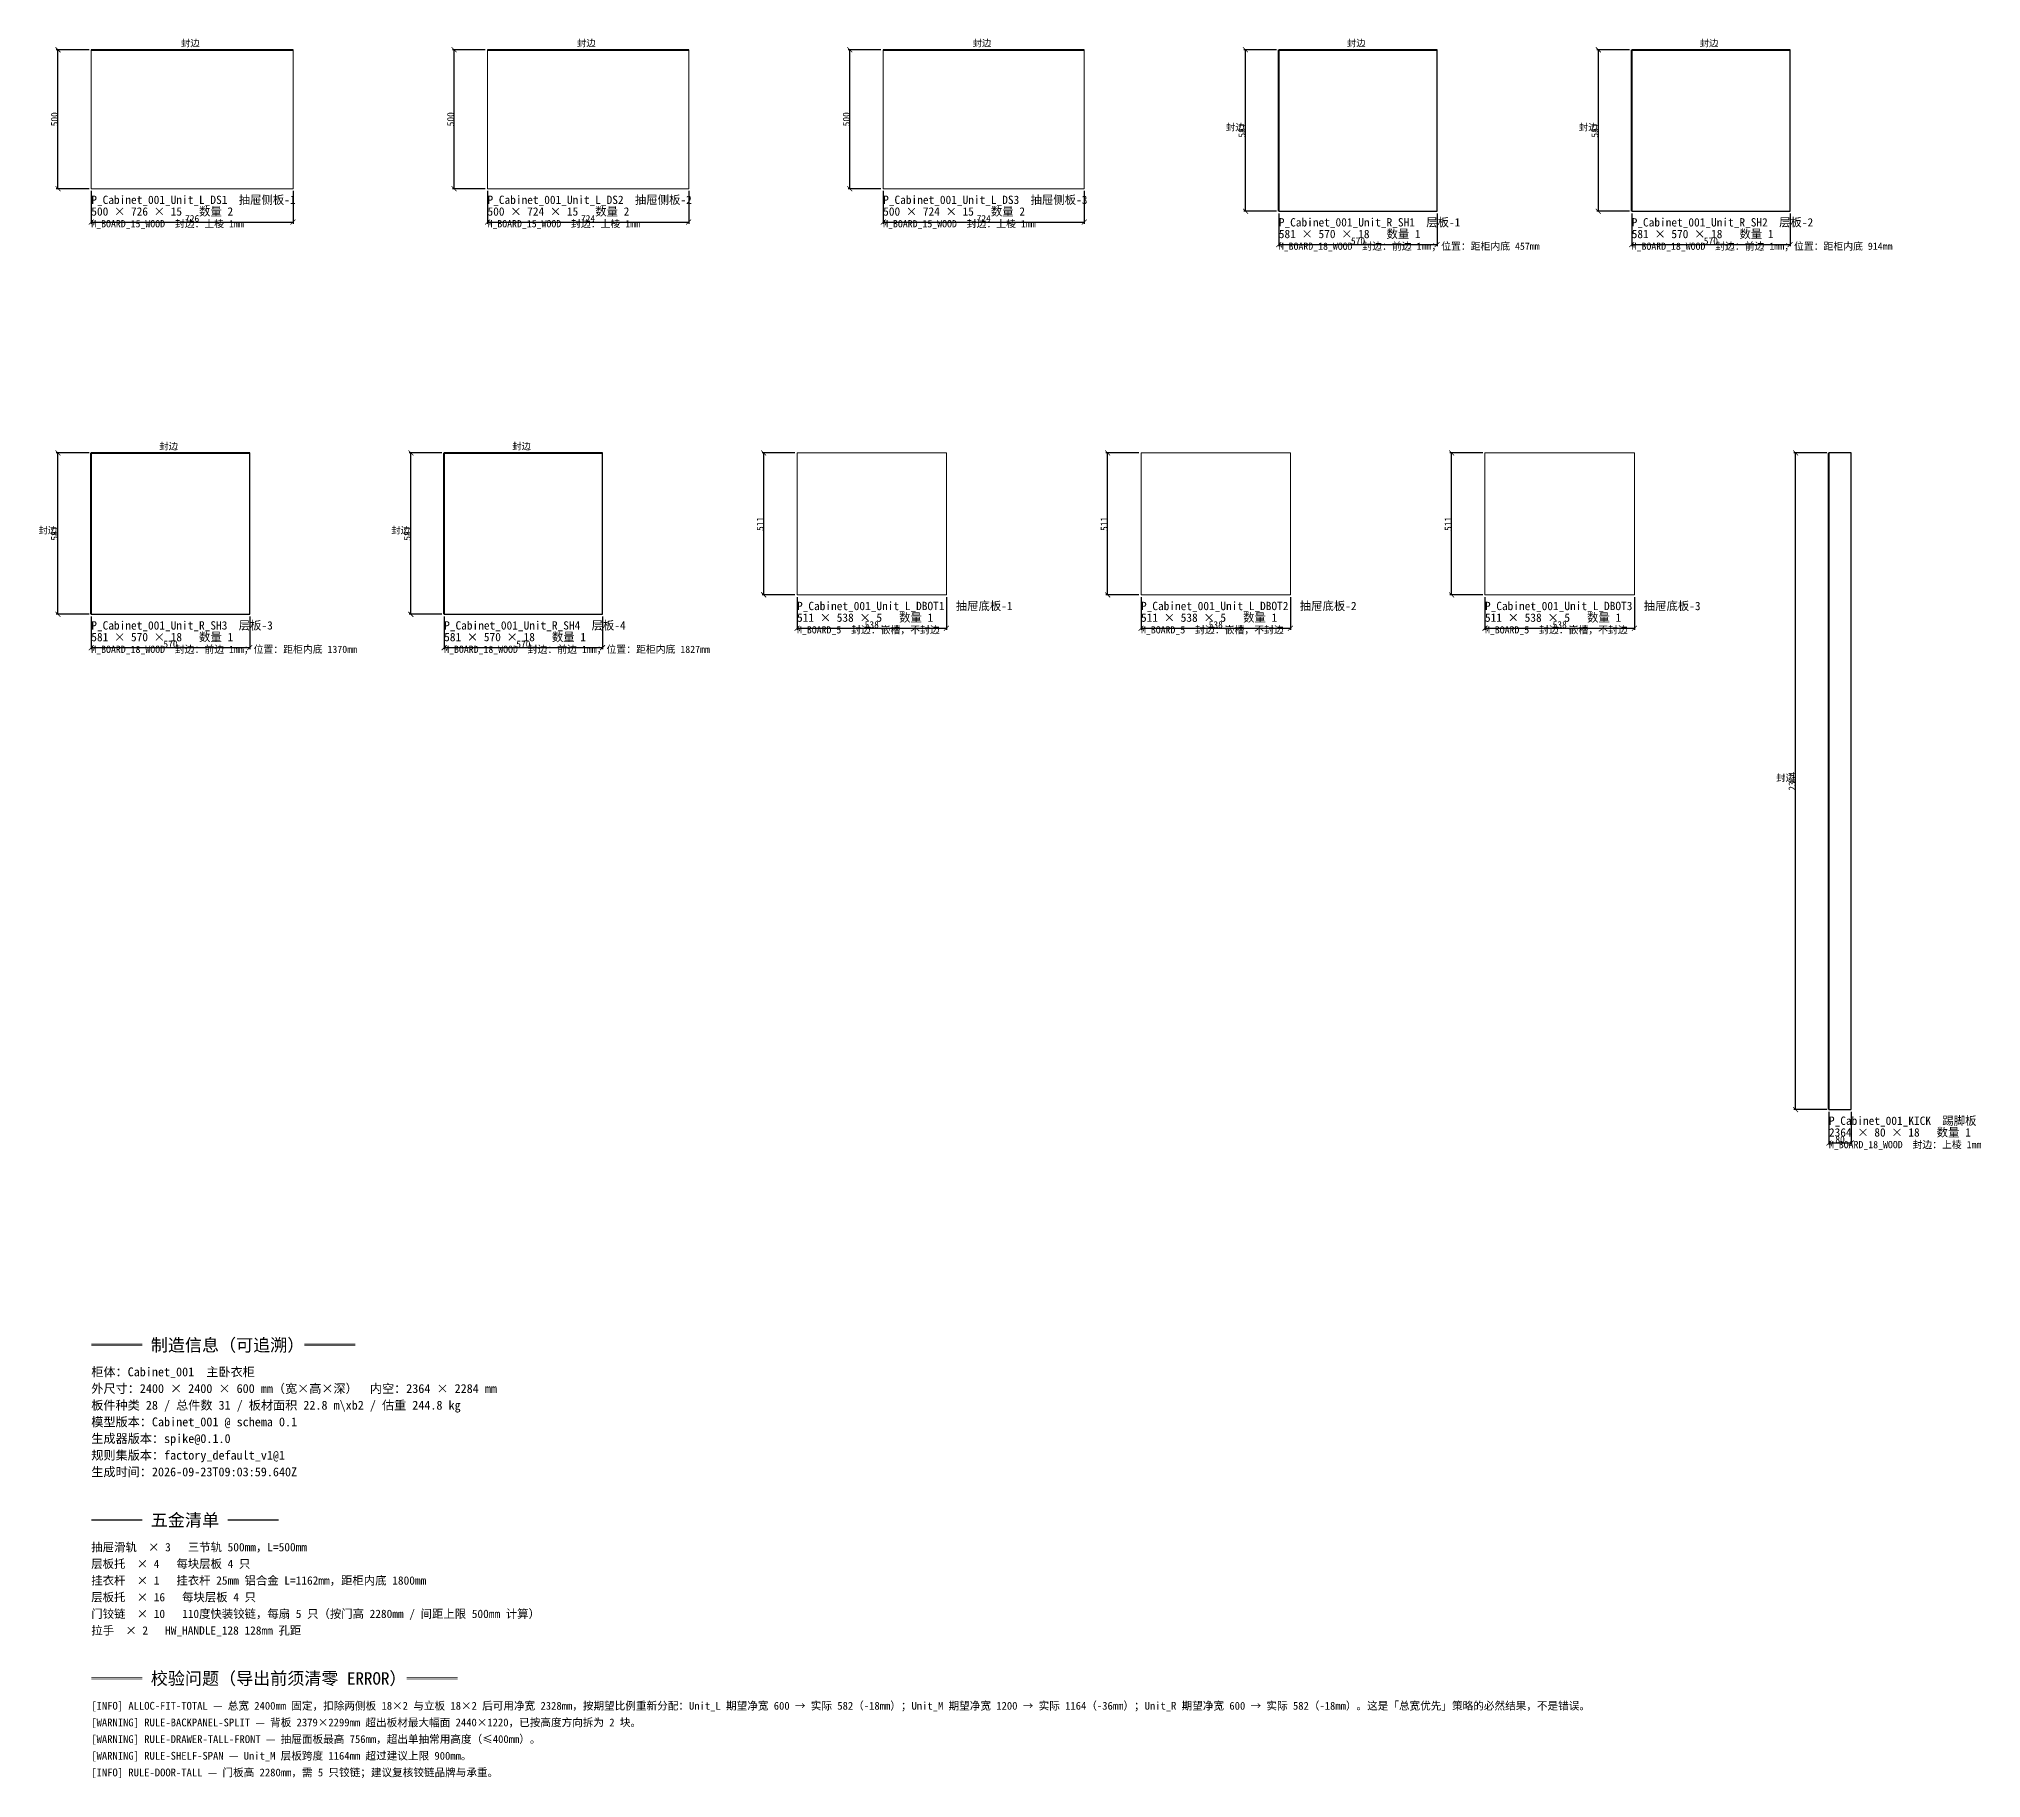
# Model space of a CAD drawing. Header units: millimetres. Extents: x -279 to 11402, y -13854 to 2790.
# Drawn here: x 4411 to 11402, y -13854 to -7593 of the extents above; entities that cross this region are included whole.
import ezdxf

# ---------------------------------------------------------------- set-up
doc = ezdxf.new("R2010")
doc.units = ezdxf.units.MM
doc.linetypes.add('DASHED', pattern=[1.524, 1.27, -0.254])
for name, color, linetype, lineweight in [('EDGE_1MM', 1, 'CONTINUOUS', 70), ('EDGE_NONE', 9, 'DASHED', 9), ('NOTE', 2, 'CONTINUOUS', 13), ('PANEL_15', 4, 'CONTINUOUS', 18), ('PANEL_18', 3, 'CONTINUOUS', 25), ('PANEL_5', 6, 'CONTINUOUS', 13), ('TITLE', 7, 'CONTINUOUS', 25)]:
    doc.layers.add(name, color=color, linetype=linetype, lineweight=lineweight)
doc.styles.add('HZ', font='simfang.ttf')
doc.dimstyles.new('FURN', dxfattribs={"dimtxt": 25, "dimasz": 18, "dimexe": 6, "dimexo": 8, "dimgap": 0.1, "dimtad": 1, "dimdec": 0, "dimzin": 12, "dimdsep": 46, "dimtxsty": 'HZ', "dimblk": 'ARCHTICK', "dimcen": 2.5, "dimclrd": 7, "dimclrt": 7, "dimazin": 3, "dimtfac": 0.5, "dimtmove": 2, "dimatfit": 3})

msp = doc.modelspace()

# ---------------------------------------------------------------- texts
at = {"layer": 'NOTE', "style": 'HZ'}
for s, height, p in [('封边', 24, (4923, -7620)), ('封边', 24, (6348, -7620)), ('封边', 24, (7772, -7620)), ('封边', 24, (9119, -7620)), ('封边', 24, (10389, -7620)), ('封边', 24, (8684, -7922.5)), ('封边', 24, (9954, -7922.5)), ('500 × 726 × 15   数量 2', 30, (4600, -8229)), ('M_BOARD_15_WOOD  封边：上棱 1mm', 26, (4600, -8271)), ('500 × 724 × 15   数量 2', 30, (6026, -8229)), ('M_BOARD_15_WOOD  封边：上棱 1mm', 26, (6026, -8271)), ('500 × 724 × 15   数量 2', 30, (7450, -8229)), ('M_BOARD_15_WOOD  封边：上棱 1mm', 26, (7450, -8271)), ('581 × 570 × 18   数量 1', 30, (8874, -8310)), ('581 × 570 × 18   数量 1', 30, (10144, -8310)), ('M_BOARD_18_WOOD  封边：前边 1mm；位置：距柜内底 457mm', 26, (8874, -8352)), ('M_BOARD_18_WOOD  封边：前边 1mm；位置：距柜内底 914mm', 26, (10144, -8352)), ('封边', 24, (4845, -9071)), ('封边', 24, (6115, -9071)), ('封边', 24, (4410, -9373.5)), ('封边', 24, (5680, -9373.5)), ('511 × 538 × 5   数量 1', 30, (7140, -9691)), ('M_BOARD_5  封边：嵌槽，不封边', 26, (7140, -9733)), ('511 × 538 × 5   数量 1', 30, (8378, -9691)), ('M_BOARD_5  封边：嵌槽，不封边', 26, (8378, -9733)), ('511 × 538 × 5   数量 1', 30, (9616, -9691)), ('M_BOARD_5  封边：嵌槽，不封边', 26, (9616, -9733)), ('581 × 570 × 18   数量 1', 30, (4600, -9761)), ('M_BOARD_18_WOOD  封边：前边 1mm；位置：距柜内底 1370mm', 26, (4600, -9803)), ('581 × 570 × 18   数量 1', 30, (5870, -9761)), ('M_BOARD_18_WOOD  封边：前边 1mm；位置：距柜内底 1827mm', 26, (5870, -9803)), ('封边', 24, (10664, -10265)), ('2364 × 80 × 18   数量 1', 30, (10854, -11544)), ('M_BOARD_18_WOOD  封边：上棱 1mm', 26, (10854, -11586)), ('柜体：Cabinet_001  主卧衣柜', 32, (4600, -12407)), ('外尺寸：2400 × 2400 × 600 mm（宽×高×深）\u3000内空：2364 × 2284 mm', 32, (4600, -12467)), ('板件种类 28 / 总件数 31 / 板材面积 22.8 m\\xb2 / 估重 244.8 kg', 32, (4600, -12527)), ('模型版本：Cabinet_001 @ schema 0.1', 32, (4600, -12587)), ('生成器版本：spike@0.1.0', 32, (4600, -12647)), ('规则集版本：factory_default_v1@1', 32, (4600, -12707)), ('生成时间：2026-09-23T09:03:59.640Z', 32, (4600, -12767)), ('抽屉滑轨  × 3   三节轨 500mm，L=500mm', 30, (4600, -13037)), ('层板托  × 4   每块层板 4 只', 30, (4600, -13097)), ('挂衣杆  × 1   挂衣杆 25mm 铝合金 L=1162mm，距柜内底 1800mm', 30, (4600, -13157)), ('层板托  × 16   每块层板 4 只', 30, (4600, -13217)), ('门铰链  × 10   110度快装铰链，每扇 5 只（按门高 2280mm / 间距上限 500mm 计算）', 30, (4600, -13277)), ('拉手  × 2   HW_HANDLE_128 128mm 孔距', 30, (4600, -13337)), ('[INFO] ALLOC-FIT-TOTAL — 总宽 2400mm 固定，扣除两侧板 18×2 与立板 18×2 后可用净宽 2328mm，按期望比例重新分配：Unit_L 期望净宽 600 → 实际 582（-18mm）；Unit_M 期望净宽 1200 → 实际 1164（-36mm）；Unit_R 期望净宽 600 → 实际 582（-18mm）。这是「总宽优先」策略的必然结果，不是错误。', 28, (4600, -13607)), ('[WARNING] RULE-BACKPANEL-SPLIT — 背板 2379×2299mm 超出板材最大幅面 2440×1220，已按高度方向拆为 2 块。', 28, (4600, -13667)), ('[WARNING] RULE-DRAWER-TALL-FRONT — 抽屉面板最高 756mm，超出单抽常用高度（≤400mm）。', 28, (4600, -13727)), ('[WARNING] RULE-SHELF-SPAN — Unit_M 层板跨度 1164mm 超过建议上限 900mm。', 28, (4600, -13787)), ('[INFO] RULE-DOOR-TALL — 门板高 2280mm，需 5 只铰链；建议复核铰链品牌与承重。', 28, (4600, -13847))]:
    msp.add_text(s, height=height, dxfattribs=at).set_placement(p)
at = {"layer": 'TITLE', "style": 'HZ'}
for s, height, p in [('P_Cabinet_001_Unit_L_DS1  抽屉侧板-1', 30, (4600, -8187)), ('P_Cabinet_001_Unit_L_DS2  抽屉侧板-2', 30, (6026, -8187)), ('P_Cabinet_001_Unit_L_DS3  抽屉侧板-3', 30, (7450, -8187)), ('P_Cabinet_001_Unit_R_SH1  层板-1', 30, (8874, -8268)), ('P_Cabinet_001_Unit_R_SH2  层板-2', 30, (10144, -8268)), ('P_Cabinet_001_Unit_L_DBOT1  抽屉底板-1', 30, (7140, -9649)), ('P_Cabinet_001_Unit_L_DBOT2  抽屉底板-2', 30, (8378, -9649)), ('P_Cabinet_001_Unit_L_DBOT3  抽屉底板-3', 30, (9616, -9649)), ('P_Cabinet_001_Unit_R_SH3  层板-3', 30, (4600, -9719)), ('P_Cabinet_001_Unit_R_SH4  层板-4', 30, (5870, -9719)), ('P_Cabinet_001_KICK  踢脚板', 30, (10854, -11502)), ('═══ 制造信息（可追溯）═══', 45, (4600, -12317)), ('═══ 五金清单 ═══', 45, (4600, -12947)), ('═══ 校验问题（导出前须清零 ERROR）═══', 45, (4600, -13517))]:
    msp.add_text(s, height=height, dxfattribs=at).set_placement(p)

# ---------------------------------------------------------------- blocks, each defined once
blk = doc.blocks.new('_ARCHTICK')
at = {"color": 0, "linetype": 'BYBLOCK', "const_width": 0.15}
blk.add_lwpolyline([(-0.5, -0.5), (0.5, 0.5)], dxfattribs=at)

# ---------------------------------------------------------------- dimensions: what is measured, and where the dimension line sits
for base, p1, p2 in [((4480, -8132), (4600, -8132), (4600, -7632)), ((5906, -8132), (6026, -8132), (6026, -7632)), ((7330, -8132), (7450, -8132), (7450, -7632)), ((8754, -8213), (8874, -8213), (8874, -7632)), ((10024, -8213), (10144, -8213), (10144, -7632)), ((4480, -9664), (4600, -9664), (4600, -9083)), ((5750, -9664), (5870, -9664), (5870, -9083)), ((7020, -9594), (7140, -9594), (7140, -9083)), ((8258, -9594), (8378, -9594), (8378, -9083)), ((9496, -9594), (9616, -9594), (9616, -9083)), ((10734, -11447), (10854, -11447), (10854, -9083))]:
    msp.add_linear_dim(base=base, p1=p1, p2=p2, angle=90, dimstyle='FURN').render()
for base, p1, p2 in [((4600, -8252), (4600, -8132), (5326, -8132)), ((6026, -8252), (6026, -8132), (6750, -8132)), ((7450, -8252), (7450, -8132), (8174, -8132)), ((8874, -8333), (8874, -8213), (9444, -8213)), ((10144, -8333), (10144, -8213), (10714, -8213)), ((7140, -9714), (7140, -9594), (7678, -9594)), ((8378, -9714), (8378, -9594), (8916, -9594)), ((9616, -9714), (9616, -9594), (10154, -9594)), ((4600, -9784), (4600, -9664), (5170, -9664)), ((5870, -9784), (5870, -9664), (6440, -9664)), ((10854, -11567), (10854, -11447), (10934, -11447))]:
    msp.add_linear_dim(base=base, p1=p1, p2=p2, dimstyle='FURN').render()

# ---------------------------------------------------------------- linework, layer by layer
at = {"layer": 'EDGE_1MM', "lineweight": 100}
for points in [[(4600, -7632), (5326, -7632)], [(6026, -7632), (6750, -7632)], [(7450, -7632), (8174, -7632)], [(8874, -7632), (9444, -7632)], [(8874, -8213), (8874, -7632)], [(10144, -7632), (10714, -7632)], [(10144, -8213), (10144, -7632)], [(4600, -9083), (5170, -9083)], [(4600, -9664), (4600, -9083)], [(5870, -9083), (6440, -9083)], [(5870, -9664), (5870, -9083)], [(10854, -11447), (10854, -9083)]]:
    msp.add_lwpolyline(points, dxfattribs=at)
at = {"layer": 'EDGE_NONE', "lineweight": 9}
for points in [[(4600, -8132), (4600, -7632)], [(5326, -8132), (5326, -7632)], [(6026, -8132), (6026, -7632)], [(6750, -8132), (6750, -7632)], [(7450, -8132), (7450, -7632)], [(8174, -8132), (8174, -7632)], [(9444, -8213), (9444, -7632)], [(10714, -8213), (10714, -7632)], [(4600, -8132), (5326, -8132)], [(6026, -8132), (6750, -8132)], [(7450, -8132), (8174, -8132)], [(8874, -8213), (9444, -8213)], [(10144, -8213), (10714, -8213)], [(5170, -9664), (5170, -9083)], [(6440, -9664), (6440, -9083)], [(7140, -9083), (7678, -9083)], [(7140, -9594), (7140, -9083)], [(7678, -9594), (7678, -9083)], [(8378, -9083), (8916, -9083)], [(8378, -9594), (8378, -9083)], [(8916, -9594), (8916, -9083)], [(9616, -9083), (10154, -9083)], [(9616, -9594), (9616, -9083)], [(10154, -9594), (10154, -9083)], [(10854, -9083), (10934, -9083)], [(10934, -11447), (10934, -9083)], [(7140, -9594), (7678, -9594)], [(8378, -9594), (8916, -9594)], [(9616, -9594), (10154, -9594)], [(4600, -9664), (5170, -9664)], [(5870, -9664), (6440, -9664)], [(10854, -11447), (10934, -11447)]]:
    msp.add_lwpolyline(points, dxfattribs=at)
at = {"layer": 'PANEL_15'}
for points in [[(4600, -8132), (5326, -8132), (5326, -7632), (4600, -7632)], [(6026, -8132), (6750, -8132), (6750, -7632), (6026, -7632)], [(7450, -8132), (8174, -8132), (8174, -7632), (7450, -7632)]]:
    msp.add_lwpolyline(points, close=True, dxfattribs=at)
at = {"layer": 'PANEL_18'}
for points in [[(8874, -8213), (9444, -8213), (9444, -7632), (8874, -7632)], [(10144, -8213), (10714, -8213), (10714, -7632), (10144, -7632)], [(4600, -9664), (5170, -9664), (5170, -9083), (4600, -9083)], [(5870, -9664), (6440, -9664), (6440, -9083), (5870, -9083)], [(10854, -11447), (10934, -11447), (10934, -9083), (10854, -9083)]]:
    msp.add_lwpolyline(points, close=True, dxfattribs=at)
at = {"layer": 'PANEL_5'}
for points in [[(7140, -9594), (7678, -9594), (7678, -9083), (7140, -9083)], [(8378, -9594), (8916, -9594), (8916, -9083), (8378, -9083)], [(9616, -9594), (10154, -9594), (10154, -9083), (9616, -9083)]]:
    msp.add_lwpolyline(points, close=True, dxfattribs=at)

msp.set_redraw_order([(e.dxf.handle, doc.entitydb.next_handle()) for e in msp.query("TEXT MTEXT ATTDEF DIMENSION ARC_DIMENSION")])  # texts and dimensions are drawn at this point

doc.saveas('drawing.dxf')
